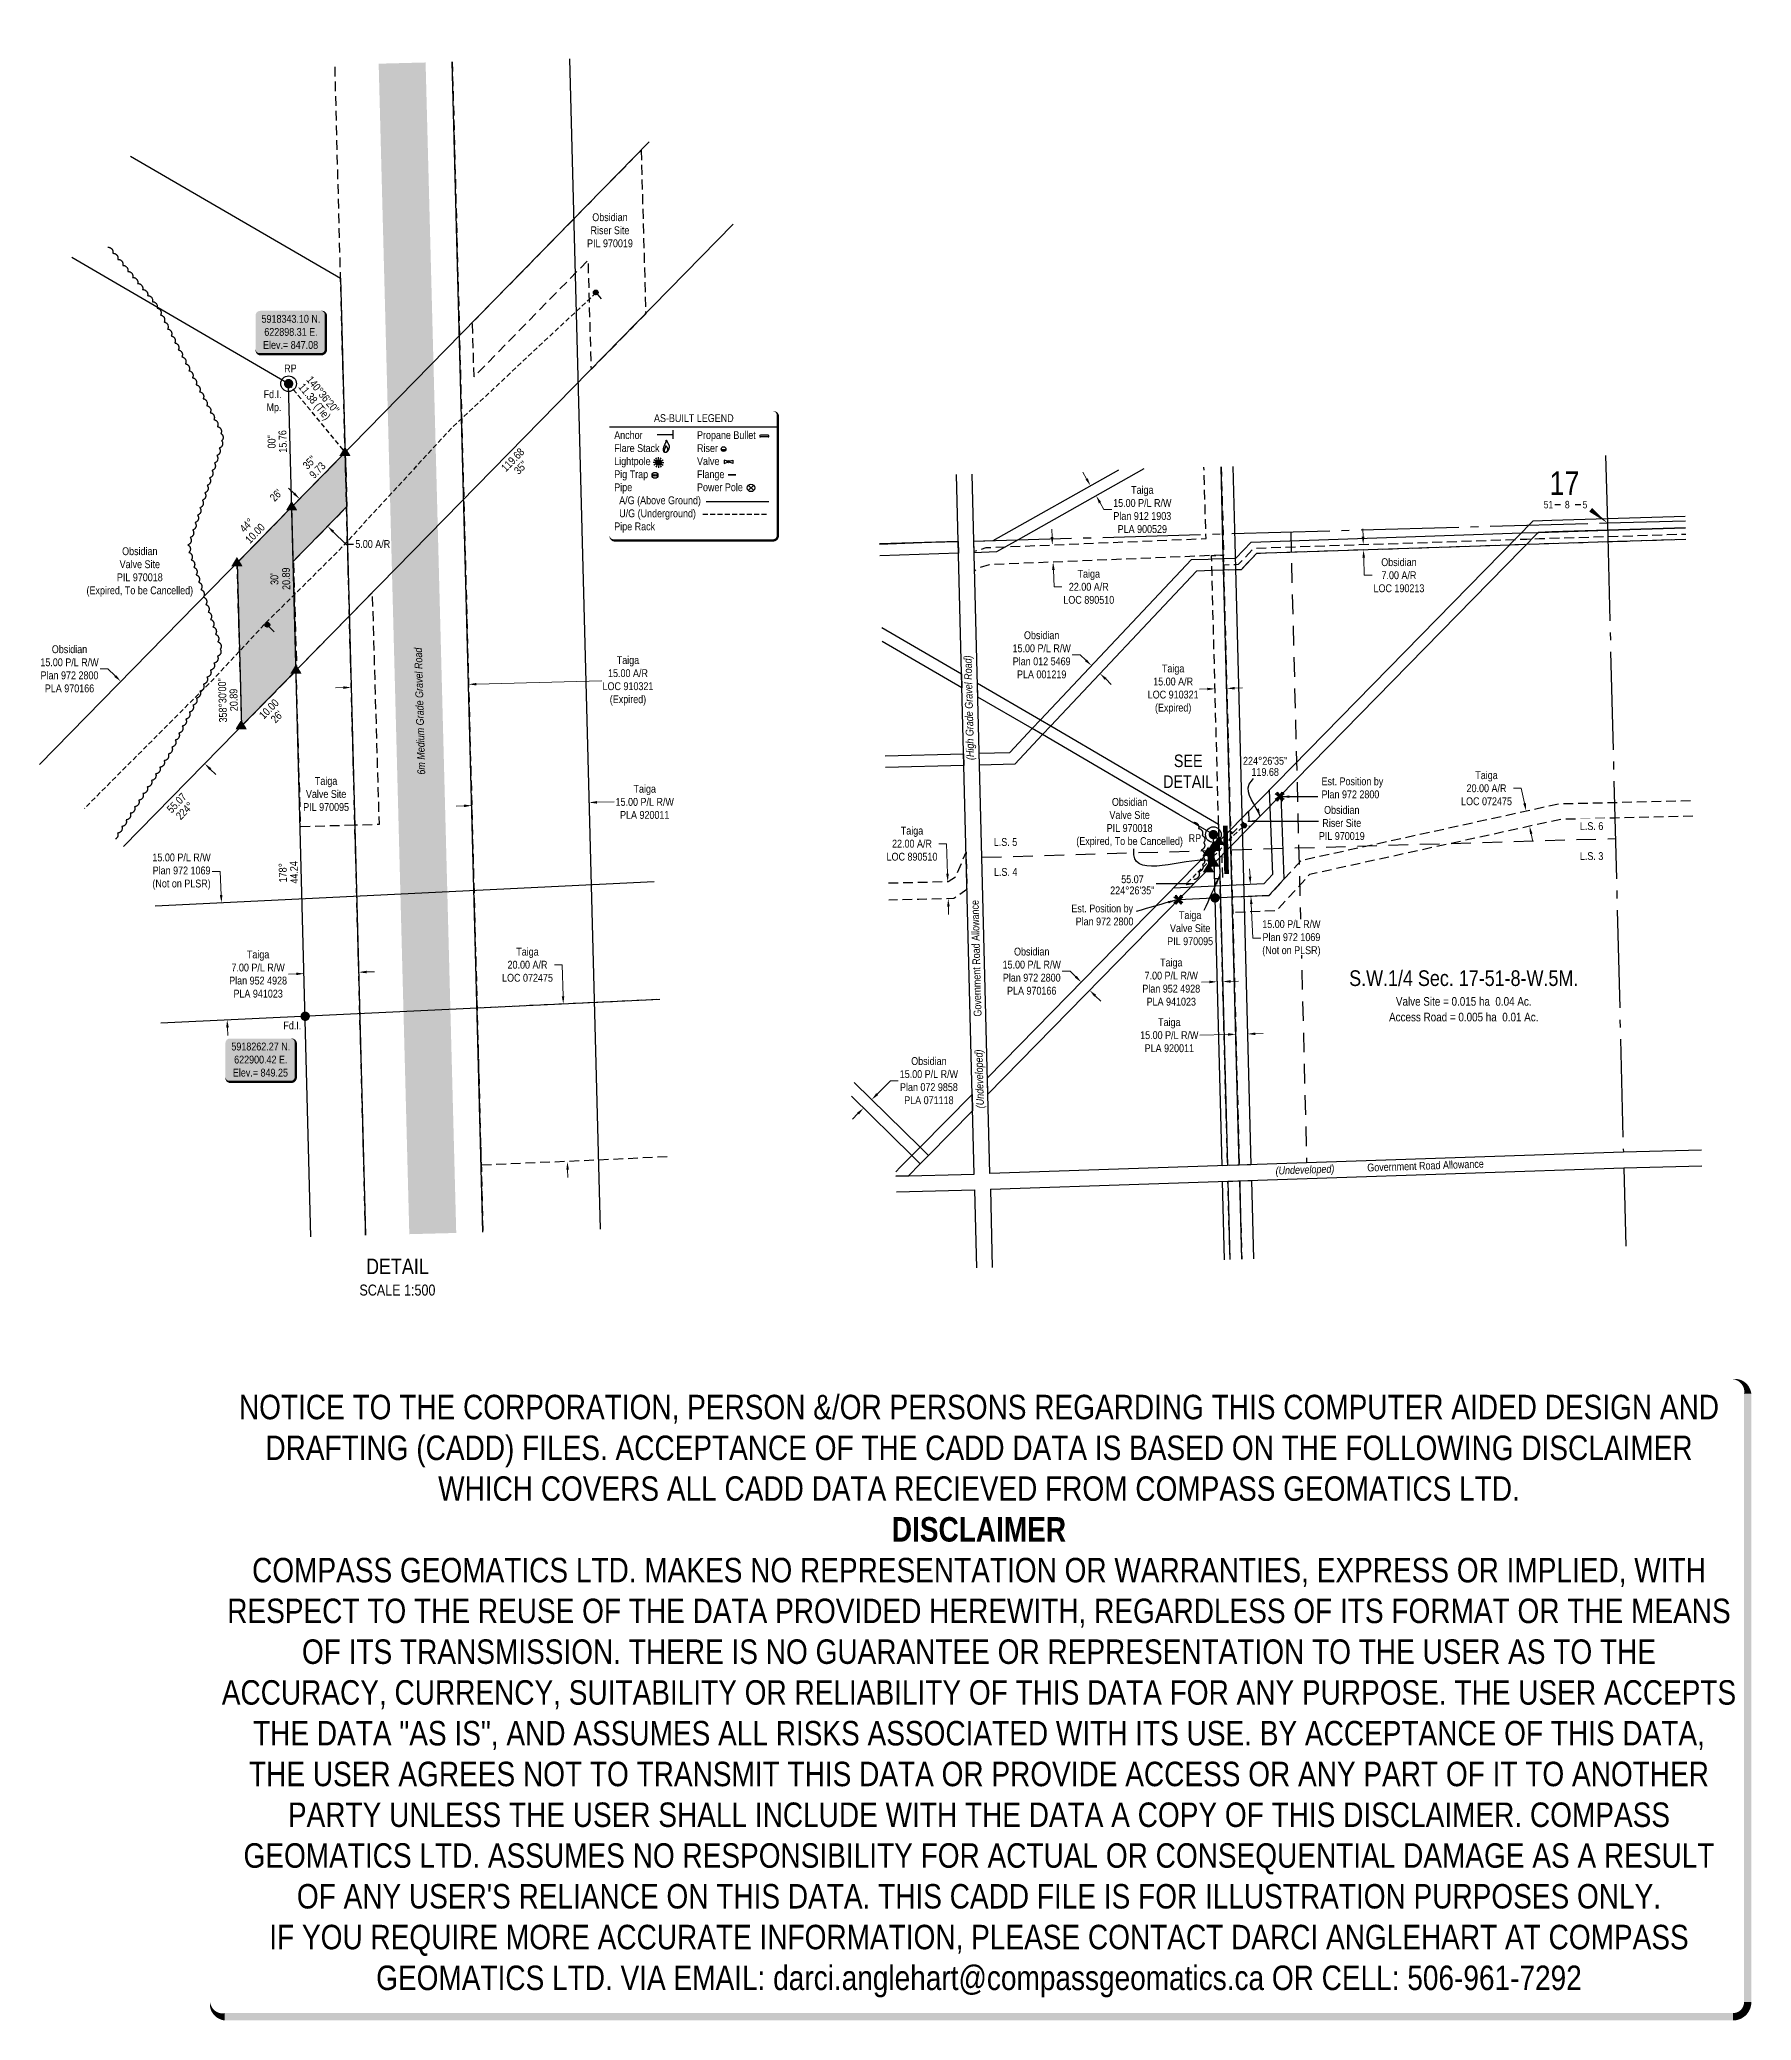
# Model space of a CAD drawing. Extents: x 621399 to 623586, y 5916828 to 5919359.
import ezdxf
from ezdxf.enums import TextEntityAlignment as Align

# ---------------------------------------------------------------- set-up
doc = ezdxf.new("R2010")
doc.units = 0
doc.header["$LTSCALE"] = 5
doc.header["$PDMODE"] = 34
doc.header["$PDSIZE"] = 0.03
for name, pattern in [('0', [1, 1, 0]), ('foc-ACCESSROAD', [3.75, 2.5, -1.25]), ('foc-LSD', [8, 5, -3]), ('foc-QUARTERLINE', [33, 25, -3, 2, -3]), ('foc-TIELINE', [1.875, 1.25, -0.625]), ('POWERLINE5', [7.8, 2.4, -0.6, 0.6, -0.6, 0.6, -0.6, 2.4]), ('UG_PIPE', [1.875, 1.25, -0.625])]:
    doc.linetypes.add(name, pattern=pattern)
doc.layers.get('Defpoints').update_dxf_attribs({"color": 9})
for name, color, linetype in [('10', 1, 'Continuous'), ('35', 37, 'Continuous'), ('9', 3, 'Continuous'), ('AS-PIPE-UG', 44, 'UG_PIPE'), ('AS-POWER-EXISTING', 72, 'POWERLINE5'), ('AS-ROADS', 254, 'Continuous'), ('AS-SYMBOL', 7, 'Continuous'), ('C-AR', 13, 'foc-ACCESSROAD'), ('C-RW', 13, 'Continuous'), ('C-SYMBOL', 7, 'Continuous'), ('C-WS', 13, 'foc-ACCESSROAD'), ('CG-NOTES', 7, 'Continuous'), ('DETAIL-T', 7, 'Continuous'), ('F-AR', 190, 'foc-ACCESSROAD'), ('F-RW', 190, 'Continuous'), ('F-WS', 190, 'foc-ACCESSROAD'), ('L-AREAREQUIRED', 7, 'Continuous'), ('L-AREAWORK', 5, 'Continuous'), ('L-BD', 7, 'Continuous'), ('L-MON', 1, 'Continuous'), ('L-QSEC', 8, 'foc-QUARTERLINE'), ('L-ROAD-T', 7, 'Continuous'), ('L-SEC', 7, 'Continuous'), ('L-SECLBL', 7, 'Continuous'), ('L-SECTION-LSD', 7, 'foc-LSD'), ('L-TIE', 7, 'foc-TIELINE'), ('P-PROPOSED', 10, 'Continuous'), ('P-PROPOSED-H', 21, 'Continuous'), ('P-TXT', 4, 'Continuous'), ('T-BUSH', 110, '0')]:
    doc.layers.add(name, color=color, linetype=linetype)
doc.layers.add('AS-PIPE-AG', color=7, linetype='Continuous', true_color=0x7d00fa)
for name, color, linetype, lineweight in [('C-AR-T', 13, 'Continuous', 9), ('C-RW-T', 13, 'Continuous', 9), ('C-WS-T', 13, 'Continuous', 9), ('F-AR-T', 190, 'Continuous', 9), ('F-RW-T', 190, 'Continuous', 9), ('F-WS-T', 190, 'Continuous', 9), ('T-TEXT', 48, 'Continuous', 18)]:
    doc.layers.add(name, color=color, linetype=linetype, lineweight=lineweight)
doc.layers.add('DISCLAIMER', color=7, linetype='Continuous', plot=False)
doc.styles.add('100L', font='ARIALN.TTF', dxfattribs={"height": 11})
doc.styles.add('175L', font='ARIALN.TTF', dxfattribs={"height": 20})
doc.styles.add('80', font='ARIALN.TTF', dxfattribs={"height": 10})
doc.styles.add('80CG', font='ARIALN.TTF', dxfattribs={"height": 10})
doc.styles.add('80L', font='ARIALN.TTF', dxfattribs={"height": 10})
doc.styles.add('80LS', font='ARIALNI.TTF', dxfattribs={"height": 10})
doc.styles.add('SIMPLEX', font='ARIALN.TTF')
doc.dimstyles.new('Compass 5 000', dxfattribs={"dimscale": 5, "dimtxt": 9, "dimasz": 2, "dimexe": 0.2, "dimexo": 0.0625, "dimgap": 0.5, "dimtad": 0, "dimtih": 1, "dimtoh": 1, "dimzin": 0, "dimdsep": 46, "dimtxsty": '80CG', "dimcen": 0.1, "dimse1": 1, "dimse2": 1, "dimclrd": 256, "dimclrt": 256, "dimaunit": 1, "dimadec": 4, "dimazin": 0, "dimtfac": 0.06, "dimtofl": 0, "dimtmove": 0, "dimatfit": 1, "dimfxl": 0.2, "dimtolj": 1, "dimtzin": 0, "dimlwd": -1, "dimarcsym": 0})

msp = doc.modelspace()

# ---------------------------------------------------------------- texts
at = {"layer": 'C-SYMBOL', "color": 3, "style": '175L'}
msp.add_text('S.W.1/4 Sec. 17-51-8-W.5M.', height=19.99314, dxfattribs=at).set_placement((623218.224, 5918143.706), align=Align.BOTTOM_CENTER)
at = {"layer": 'C-WS-T', "char_height": 9.99657, "attachment_point": 5, "style": '80CG'}
for s, insert in [('\\A1;Obsidian\\PRiser Site\\PPIL 970019', (622127.275, 5919115.258)), ('\\A1;Obsidian\\PValve Site\\PPIL 970018\\P(Expired, To be Cancelled)', (621526.524, 5918678.736)), ('\\A1;Obsidian\\PValve Site\\PPIL 970018\\P(Expired, To be Cancelled)', (622791.264, 5918358.376)), ('\\A1;Obsidian\\PRiser Site\\PPIL 970019', (623062.371, 5918357.905))]:
    msp.add_mtext(s, dxfattribs=dict(at, insert=insert))
at = {"layer": 'DETAIL-T', "color": 3, "attachment_point": 5, "style": '80CG'}
for s, insert, char_height, width in [('SEE\\PDETAIL', (622866.148, 5918424.086), 15.9825, 63.56653), ('DETAIL\\P{\\H0.7x;SCALE 1:500}', (621855.709, 5917777.747), 19.98572, 105.43025)]:
    msp.add_mtext(s, dxfattribs=dict(at, insert=insert, char_height=char_height, width=width))
at = {"layer": 'F-WS-T', "char_height": 9.9966, "attachment_point": 5, "style": '80CG'}
for insert in [(621764.576, 5918394.989), (622868.622, 5918223.524)]:
    msp.add_mtext('\\A1;Taiga\\PValve Site\\PPIL 970095', dxfattribs=dict(at, insert=insert))
at = {"layer": 'L-AREAREQUIRED', "color": 5, "style": '100L'}
msp.add_text('Valve Site = 0.015 ha  0.04 Ac.', height=10.99622, dxfattribs=at).set_placement((623218.224, 5918121.214), align=Align.BOTTOM_CENTER)
at = {"layer": 'L-AREAWORK', "color": 5, "style": '100L'}
msp.add_text('Access Road = 0.005 ha  0.01 Ac.', height=10.99622, dxfattribs=at).set_placement((623218.224, 5918101.221), align=Align.BOTTOM_CENTER)
at = {"layer": 'L-BD', "style": '80L'}
for s, height, rotation, p in [('11.38 (Tie)', 9.99657, 309.3698, (621749.006, 5918895.663)), ("140°36'20''", 9.99657, 309.3698, (621760.598, 5918905.175)), ('15.76', 9.9966, 91.5003, (621709.108, 5918845.508)), ("00''", 9.9966, 91.5003, (621694.868, 5918845.135)), ('119.68', 9.9966, 45.5976, (622002.979, 5918822.063)), ("35''", 9.9966, 45.5976, (621743.297, 5918818.735)), ('9.73', 9.9966, 45.5976, (621753.474, 5918808.768)), ("35''", 9.9966, 45.5976, (622013.156, 5918812.096)), ("26'", 9.9966, 45.5976, (621700.385, 5918776.701)), ('44°', 9.9966, 45.5976, (621663.006, 5918738.539)), ('10.00', 9.9966, 45.5976, (621673.719, 5918728.047)), ('20.89', 9.9966, 91.5003, (621713.482, 5918670.069)), ("30'", 9.9966, 91.5003, (621698.492, 5918669.676)), ("358°30'00''", 9.99657, 91.5003, (621632.198, 5918514.795)), ('20.89', 9.9966, 91.5003, (621646.438, 5918515.168)), ('10.00', 9.9966, 45.5976, (621691.472, 5918503.682)), ("26'", 9.9966, 45.5976, (621701.649, 5918493.715)), ('55.07', 9.9966, 45.5976, (621573.58, 5918383.62)), ('224°', 9.9966, 45.5976, (621583.757, 5918373.653)), ('178°', 9.9966, 91.5003, (621709.227, 5918294.45)), ('44.24', 9.9966, 91.5003, (621723.467, 5918294.823))]:
    msp.add_text(s, height=height, rotation=rotation, dxfattribs=at).set_placement(p, align=Align.MIDDLE)
for s, height, p in [("224°26'35''", 9.99657, (622964.557, 5918437.439)), ('119.68', 9.9966, (622964.48, 5918423.194)), ('55.07', 9.9966, (622794.901, 5918286.09))]:
    msp.add_text(s, height=height, dxfattribs=at).set_placement(p, align=Align.MIDDLE)
at = {"layer": 'L-ROAD-T', "style": '80L'}
for rotation, p in [(91.467728, (622595.2, 5918185.051)), (1.922423, (623169.348, 5917920.138))]:
    msp.add_text('Government Road Allowance', height=9.99657, rotation=rotation, dxfattribs=at).set_placement(p, align=Align.MIDDLE_CENTER)
at = {"layer": 'T-TEXT', "style": '80LS'}
for s, height, rotation, p in [('6m Medium Grade Gravel Road', 9.99657, 91.499663, (621884.148, 5918500.876)), ('(High Grade Gravel Road)', 10, 91.467728, (622585.93, 5918505.201)), ('(Undeveloped)', 9.99657, 91.467728, (622599.148, 5918030.967)), ('(Undeveloped)', 9.99657, 1.922423, (623015.3, 5917914.967))]:
    msp.add_text(s, height=height, rotation=rotation, dxfattribs=at).set_placement(p, align=Align.MIDDLE_CENTER)

# ---------------------------------------------------------------- blocks, each defined once
blk = doc.blocks.new('L-SECLBL')
at = {"layer": '9', "color": 7}
for p, q in [((-5.1, -27.8), (-12.3, -27.8)), ((20.7, -27.8), (13.5, -27.8))]:
    blk.add_line(p, q, dxfattribs=at)
at = {"layer": '10', "color": 2, "style": 'SIMPLEX'}
blk.add_attdef('SEC', text='', height=30, dxfattribs=at).set_placement((0, 0), align=Align.MIDDLE)
at = {"layer": '10', "color": 5, "style": '80L'}
blk.add_attdef('TWP', text='', height=9.5, dxfattribs=at).set_placement((-14.4, -27.4), align=Align.MIDDLE_RIGHT)
blk.add_attdef('RGE', text='', height=9.5, dxfattribs=at).set_placement((3.6, -27.4), align=Align.MIDDLE_CENTER)
blk.add_attdef('MER', text='', height=9.5, dxfattribs=at).set_placement((23.2, -27.4), align=Align.MIDDLE_LEFT)
blk = doc.blocks.new('*D33')
at = {"layer": 'Defpoints', "color": 0, "transparency": 16777216}
for p in [(623294.5, 5918372.6), (623298, 5918373.4), (623298.8, 5918353)]:
    blk.add_point(p, dxfattribs=at)
at = {"layer": 'F-AR-T', "transparency": 16777216}
for p, q in [((623291.6, 5918402.3), (623281.6, 5918402.3)), ((623295.9, 5918383.1), (623291.6, 5918402.3)), ((623304.4, 5918344.1), (623306.6, 5918334.3))]:
    blk.add_line(p, q, dxfattribs=at)
for points in [[(623297.5, 5918383.5), (623294.2, 5918382.8), (623298, 5918373.4)], [(623306.1, 5918344.4), (623302.8, 5918343.7), (623302.3, 5918353.8)]]:
    blk.add_solid(points, dxfattribs=at)
at = {"layer": 'F-AR-T', "transparency": 16777216, "insert": (623247.3, 5918402.3), "char_height": 10, "attachment_point": 5, "style": '80CG'}
blk.add_mtext('\\A1;Taiga\\P20.00 A/R\\PLOC 072475', dxfattribs=at)
blk = doc.blocks.new('*D34')
at = {"layer": 'C-AR-T', "transparency": 16777216}
for p, q in [((623089.5, 5918723.8), (623089.2, 5918733.8)), ((623090.4, 5918696.8), (623091.1, 5918674.5)), ((623091.1, 5918674.5), (623101.1, 5918674.5))]:
    blk.add_line(p, q, dxfattribs=at)
for points in [[(623091.2, 5918723.9), (623087.8, 5918723.7), (623089.8, 5918713.8)], [(623092.1, 5918696.9), (623088.7, 5918696.8), (623090.1, 5918706.8)]]:
    blk.add_solid(points, dxfattribs=at)
at = {"layer": 'Defpoints', "color": 0, "transparency": 16777216}
for p in [(623086.2, 5918713.7), (623086.5, 5918706.7), (623090.1, 5918706.8)]:
    blk.add_point(p, dxfattribs=at)
at = {"layer": 'C-AR-T', "transparency": 16777216, "insert": (623135.4, 5918674.5), "char_height": 10, "attachment_point": 5, "style": '80CG'}
blk.add_mtext('\\A1;Obsidian\\P7.00 A/R\\PLOC 190213', dxfattribs=at)
blk = doc.blocks.new('*D35')
at = {"layer": 'Defpoints', "color": 0, "transparency": 16777216}
for p in [(622708.2, 5918713.9), (622693.5, 5918691.3), (622709.1, 5918692)]:
    blk.add_point(p, dxfattribs=at)
at = {"layer": 'F-AR-T', "transparency": 16777216}
for p, q in [((622692.1, 5918723.3), (622691.7, 5918733.3)), ((622693.9, 5918681.3), (622694.8, 5918659.7)), ((622694.8, 5918659.7), (622704.8, 5918659.7))]:
    blk.add_line(p, q, dxfattribs=at)
for points in [[(622693.8, 5918723.4), (622690.5, 5918723.2), (622692.6, 5918713.3)], [(622695.5, 5918681.4), (622692.2, 5918681.2), (622693.5, 5918691.3)]]:
    blk.add_solid(points, dxfattribs=at)
at = {"layer": 'F-AR-T', "transparency": 16777216, "insert": (622739.1, 5918659.7), "char_height": 10, "attachment_point": 5, "style": '80CG'}
blk.add_mtext('\\A1;Taiga\\P22.00 A/R\\PLOC 890510', dxfattribs=at)
blk = doc.blocks.new('*D36')
at = {"layer": 'Defpoints', "color": 0, "transparency": 16777216}
for p in [(622900.1, 5918540.2), (622900.4, 5918529.4), (622915.1, 5918540.7)]:
    blk.add_point(p, dxfattribs=at)
at = {"layer": 'F-AR-T', "transparency": 16777216}
for p, q in [((622890.4, 5918529.2), (622880.4, 5918528.9)), ((622925.4, 5918530.2), (622935.4, 5918530.5))]:
    blk.add_line(p, q, dxfattribs=at)
for points in [[(622890.4, 5918530.8), (622890.5, 5918527.5), (622900.4, 5918529.4)], [(622925.4, 5918531.8), (622925.5, 5918528.5), (622915.4, 5918529.9)]]:
    blk.add_solid(points, dxfattribs=at)
at = {"layer": 'F-AR-T', "transparency": 16777216, "insert": (622846.9, 5918528.9), "char_height": 10, "attachment_point": 5, "style": '80CG'}
blk.add_mtext('\\A1;Taiga\\P15.00 A/R\\PLOC 910321\\P(Expired)', dxfattribs=at)
blk = doc.blocks.new('*D37')
at = {"layer": 'C-RW-T', "transparency": 16777216}
for p, q in [((622728, 5918572.8), (622718, 5918572.8)), ((622735.3, 5918565.9), (622728, 5918572.8)), ((622760.7, 5918542), (622767.9, 5918535.1))]:
    blk.add_line(p, q, dxfattribs=at)
for points in [[(622736.4, 5918567.1), (622734.2, 5918564.7), (622742.6, 5918559.1)], [(622761.8, 5918543.2), (622759.5, 5918540.8), (622753.4, 5918548.9)]]:
    blk.add_solid(points, dxfattribs=at)
at = {"layer": 'Defpoints', "color": 0, "transparency": 16777216}
for p in [(622731.2, 5918547.1), (622742.1, 5918536.8), (622753.4, 5918548.9)]:
    blk.add_point(p, dxfattribs=at)
at = {"layer": 'C-RW-T', "transparency": 16777216, "insert": (622678.9, 5918572.8), "char_height": 10, "attachment_point": 5, "style": '80CG'}
blk.add_mtext('\\A1;Obsidian\\P15.00 P/L R/W\\PPlan 012 5469\\PPLA 001219', dxfattribs=at)
blk = doc.blocks.new('*D38')
at = {"layer": 'Defpoints', "color": 0, "transparency": 16777216}
for p in [(622747.9, 5918792.7), (622748.6, 5918775.9), (622755.2, 5918779.7)]:
    blk.add_point(p, dxfattribs=at)
at = {"layer": 'F-RW-T', "transparency": 16777216}
for p, q in [((622736.3, 5918797.7), (622731.4, 5918806.4)), ((622753.5, 5918767.2), (622758.4, 5918758.5)), ((622758.4, 5918758.5), (622768.4, 5918758.5))]:
    blk.add_line(p, q, dxfattribs=at)
for points in [[(622737.8, 5918798.5), (622734.9, 5918796.9), (622741.2, 5918789)], [(622754.9, 5918768.1), (622752, 5918766.4), (622748.6, 5918775.9)]]:
    blk.add_solid(points, dxfattribs=at)
at = {"layer": 'F-RW-T', "transparency": 16777216, "insert": (622807.5, 5918758.5), "char_height": 10, "attachment_point": 5, "style": '80CG'}
blk.add_mtext('\\A1;Taiga\\P15.00 P/L R/W\\PPlan 912 1903\\PPLA 900529', dxfattribs=at)
blk = doc.blocks.new('*D39')
at = {"layer": 'Defpoints', "color": 0, "transparency": 16777216}
for p in [(622926.8, 5918096), (622927, 5918088), (622941.8, 5918096.4)]:
    blk.add_point(p, dxfattribs=at)
at = {"layer": 'F-RW-T', "transparency": 16777216}
for p, q in [((622917, 5918087.7), (622881.1, 5918086.8)), ((622952, 5918088.7), (622962, 5918088.9))]:
    blk.add_line(p, q, dxfattribs=at)
for points in [[(622916.9, 5918089.4), (622917, 5918086.1), (622927, 5918088)], [(622951.9, 5918090.3), (622952, 5918087), (622942, 5918088.4)]]:
    blk.add_solid(points, dxfattribs=at)
at = {"layer": 'F-RW-T', "transparency": 16777216, "insert": (622842, 5918086.8), "char_height": 10, "attachment_point": 5, "style": '80CG'}
blk.add_mtext('\\A1;Taiga\\P15.00 P/L R/W\\PPLA 920011', dxfattribs=at)
blk = doc.blocks.new('*D40')
at = {"layer": 'Defpoints', "color": 0, "transparency": 16777216}
for p in [(622903.1, 5918159.2), (622903.2, 5918155.1), (622910.1, 5918159.4)]:
    blk.add_point(p, dxfattribs=at)
at = {"layer": 'F-RW-T', "transparency": 16777216}
for p, q in [((622893.2, 5918154.9), (622883.2, 5918154.6)), ((622920.2, 5918155.6), (622930.2, 5918155.8))]:
    blk.add_line(p, q, dxfattribs=at)
for points in [[(622893.2, 5918156.5), (622893.3, 5918153.2), (622903.2, 5918155.1)], [(622920.2, 5918157.2), (622920.3, 5918153.9), (622910.2, 5918155.3)]]:
    blk.add_solid(points, dxfattribs=at)
at = {"layer": 'F-RW-T', "transparency": 16777216, "insert": (622844.5, 5918154.6), "char_height": 10, "attachment_point": 5, "style": '80CG'}
blk.add_mtext('\\A1;Taiga\\P7.00 P/L R/W\\PPlan 952 4928\\PPLA 941023', dxfattribs=at)
blk = doc.blocks.new('*D41')
at = {"layer": 'C-RW-T', "transparency": 16777216}
for p, q in [((622715.2, 5918168.6), (622705.2, 5918168.6)), ((622722.4, 5918161.6), (622715.2, 5918168.6)), ((622747.3, 5918137.2), (622754.5, 5918130.2))]:
    blk.add_line(p, q, dxfattribs=at)
for points in [[(622723.6, 5918162.8), (622721.2, 5918160.4), (622729.5, 5918154.6)], [(622748.5, 5918138.4), (622746.2, 5918136), (622740.2, 5918144.2)]]:
    blk.add_solid(points, dxfattribs=at)
at = {"layer": 'Defpoints', "color": 0, "transparency": 16777216}
for p in [(622774.4, 5918200.4), (622785, 5918189.9), (622729.5, 5918154.6)]:
    blk.add_point(p, dxfattribs=at)
at = {"layer": 'C-RW-T', "transparency": 16777216, "insert": (622666.2, 5918168.6), "char_height": 10, "attachment_point": 5, "style": '80CG'}
blk.add_mtext('\\A1;Obsidian\\P15.00 P/L R/W\\PPlan 972 2800\\PPLA 970166', dxfattribs=at)
blk = doc.blocks.new('*D42')
at = {"layer": 'Defpoints', "color": 0, "transparency": 16777216}
for p in [(622546.1, 5918282.9), (622558.9, 5918283.2), (622546.7, 5918260.9)]:
    blk.add_point(p, dxfattribs=at)
at = {"layer": 'F-AR-T', "transparency": 16777216}
for p, q in [((622557.5, 5918331.5), (622547.5, 5918331.5)), ((622558.6, 5918293.2), (622557.5, 5918331.5)), ((622559.8, 5918251.2), (622560, 5918241.2))]:
    blk.add_line(p, q, dxfattribs=at)
for points in [[(622560.3, 5918293.3), (622556.9, 5918293.2), (622558.9, 5918283.2)], [(622561.4, 5918251.3), (622558.1, 5918251.2), (622559.5, 5918261.2)]]:
    blk.add_solid(points, dxfattribs=at)
at = {"layer": 'F-AR-T', "transparency": 16777216, "insert": (622513.2, 5918331.5), "char_height": 10, "attachment_point": 5, "style": '80CG'}
blk.add_mtext('\\A1;Taiga\\P22.00 A/R\\PLOC 890510', dxfattribs=at)
blk = doc.blocks.new('*D43')
at = {"layer": 'C-RW-T', "transparency": 16777216}
for p, q in [((622468.7, 5918011.5), (622485.7, 5918028.7)), ((622485.7, 5918028.7), (622495.7, 5918028.7)), ((622444.2, 5917986.6), (622437.1, 5917979.4))]:
    blk.add_line(p, q, dxfattribs=at)
for points in [[(622467.5, 5918012.7), (622469.9, 5918010.3), (622461.7, 5918004.4)], [(622443, 5917987.7), (622445.4, 5917985.4), (622451.2, 5917993.7)]]:
    blk.add_solid(points, dxfattribs=at)
at = {"layer": 'Defpoints', "color": 0, "transparency": 16777216}
for p in [(622461.7, 5918004.4), (622461.1, 5917983.9), (622471.6, 5917994.6)]:
    blk.add_point(p, dxfattribs=at)
at = {"layer": 'C-RW-T', "transparency": 16777216, "insert": (622534.8, 5918028.7), "char_height": 10, "attachment_point": 5, "style": '80CG'}
blk.add_mtext('\\A1;Obsidian\\P15.00 P/L R/W\\PPlan 072 9858\\PPLA 071118', dxfattribs=at)
blk = doc.blocks.new('fdia')
at = {"color": 255, "const_width": 1}
blk.add_lwpolyline([(-0.5, 0, 1), (0.5, 0, 1)], format="xyb", close=True, dxfattribs=at)
blk = doc.blocks.new('Fdiaa')
blk.add_blockref('fdia', (0, 0))
blk = doc.blocks.new('fdib')
at = {"color": 1, "const_width": 1.6}
blk.add_lwpolyline([(-0.4, 0, 1), (0.4, 0, 1)], format="xyb", close=True, dxfattribs=at)
at = {"color": 1}
blk.add_circle((0, 0), 0.8, dxfattribs=at)
blk = doc.blocks.new('Fdibb')
blk.add_blockref('fdib', (0, 0))
blk = doc.blocks.new('fdicc')
for name in ['Fdibb', 'Fdiaa']:
    blk.add_blockref(name, (0, 0))
blk = doc.blocks.new('FDI')
blk.add_blockref('fdicc', (0, 0))
blk = doc.blocks.new('TRIA')
blk.add_hatch(color=255).paths.add_polyline_path([(-0.04, 1.52), (-1.47, -0.87), (1.39, -0.87)])
blk = doc.blocks.new('TRIAA')
blk.add_blockref('TRIA', (0, 0))
blk = doc.blocks.new('TRIB')
at = {"color": 1}
blk.add_lwpolyline([(-1.12, -0.67), (-0.04, 1.13), (1.04, -0.67)], close=True, dxfattribs=at)
blk = doc.blocks.new('TRIBB')
blk.add_blockref('TRIB', (0, 0))
blk = doc.blocks.new('TRICC')
for name in ['TRIAA', 'TRIBB']:
    blk.add_blockref(name, (0, 0))
blk = doc.blocks.new('plspike')
blk.add_blockref('TRICC', (0, 0))
blk = doc.blocks.new('RISER')
h = blk.add_hatch(color=255)
h.dxf.hatch_style = 1
edge = h.paths.add_edge_path()
edge.add_arc((0, 0), 0.7, 0, 360)
blk.add_hatch(color=13).paths.add_polyline_path([(0.58, -0.15), (-0.58, -0.15, 0.774597)])
at = {"color": 13}
blk.add_line((-0.58, -0.15), (0.58, -0.15), dxfattribs=at)
blk.add_circle((0, 0), 0.6, dxfattribs=at)
blk = doc.blocks.new('*D44')
at = {"layer": 'Defpoints', "color": 0, "transparency": 16777216}
for p in [(621736.2, 5918777.5), (621766.5, 5918737.1), (621771.9, 5918742.5)]:
    blk.add_point(p, dxfattribs=at)
at = {"layer": 'P-TXT', "transparency": 16777216}
for p, q in [((621723.7, 5918779), (621716.5, 5918786)), ((621773.7, 5918730.1), (621789.7, 5918714.4)), ((621789.7, 5918714.4), (621799.7, 5918714.4))]:
    blk.add_line(p, q, dxfattribs=at)
for points in [[(621724.8, 5918780.2), (621722.5, 5918777.9), (621730.8, 5918772)], [(621774.8, 5918731.3), (621772.5, 5918728.9), (621766.5, 5918737.1)]]:
    blk.add_solid(points, dxfattribs=at)
at = {"layer": 'P-TXT', "transparency": 16777216, "insert": (621824.2, 5918714.4), "char_height": 10, "attachment_point": 5, "style": '80CG'}
blk.add_mtext('\\A1;5.00 A/R', dxfattribs=at)
blk = doc.blocks.new('*D45')
at = {"layer": 'C-RW-T', "transparency": 16777216}
for p, q in [((621485.8, 5918554.9), (621475.8, 5918554.9)), ((621495.2, 5918545.8), (621485.8, 5918554.9)), ((621616.6, 5918426.8), (621623.8, 5918419.8))]:
    blk.add_line(p, q, dxfattribs=at)
for points in [[(621496.4, 5918546.9), (621494, 5918544.6), (621502.3, 5918538.8)], [(621617.8, 5918428), (621615.4, 5918425.6), (621609.5, 5918433.8)]]:
    blk.add_solid(points, dxfattribs=at)
at = {"layer": 'Defpoints', "color": 0, "transparency": 16777216}
for p in [(621502.3, 5918538.8), (621487.7, 5918523.8), (621594.8, 5918418.9)]:
    blk.add_point(p, dxfattribs=at)
at = {"layer": 'C-RW-T', "transparency": 16777216, "insert": (621436.7, 5918554.9), "char_height": 10, "attachment_point": 5, "style": '80CG'}
blk.add_mtext('\\A1;Obsidian\\P15.00 P/L R/W\\PPlan 972 2800\\PPLA 970166', dxfattribs=at)
blk = doc.blocks.new('*D46')
at = {"layer": 'Defpoints', "color": 0, "transparency": 16777216}
for p in [(621735.6, 5918198.4), (621805.4, 5918200.2), (621736.4, 5918165.5)]:
    blk.add_point(p, dxfattribs=at)
at = {"layer": 'F-RW-T', "transparency": 16777216}
for p, q in [((621726.4, 5918165.2), (621716.4, 5918164.9)), ((621816.3, 5918167.6), (621826.3, 5918167.8))]:
    blk.add_line(p, q, dxfattribs=at)
for points in [[(621726.4, 5918166.9), (621726.5, 5918163.5), (621736.4, 5918165.5)], [(621816.2, 5918169.2), (621816.3, 5918165.9), (621806.3, 5918167.3)]]:
    blk.add_solid(points, dxfattribs=at)
at = {"layer": 'F-RW-T', "transparency": 16777216, "insert": (621677.7, 5918164.9), "char_height": 10, "attachment_point": 5, "style": '80CG'}
blk.add_mtext('\\A1;Taiga\\P7.00 P/L R/W\\PPlan 952 4928\\PPLA 941023', dxfattribs=at)
blk = doc.blocks.new('*D47')
at = {"layer": 'Defpoints', "color": 0, "transparency": 16777216}
for p in [(622100.6, 5918384.1), (621952.6, 5918307.8), (622102.5, 5918311.7)]:
    blk.add_point(p, dxfattribs=at)
at = {"layer": 'F-RW-T', "transparency": 16777216}
for p, q in [((621940.7, 5918379.9), (621930.7, 5918379.6)), ((622110.6, 5918384.4), (622132.6, 5918384.9))]:
    blk.add_line(p, q, dxfattribs=at)
for points in [[(621940.6, 5918381.6), (621940.7, 5918378.2), (621950.7, 5918380.2)], [(622110.5, 5918386), (622110.6, 5918382.7), (622100.6, 5918384.1)]]:
    blk.add_solid(points, dxfattribs=at)
at = {"layer": 'F-RW-T', "transparency": 16777216, "insert": (622171.7, 5918384.9), "char_height": 10, "attachment_point": 5, "style": '80CG'}
blk.add_mtext('\\A1;Taiga\\P15.00 P/L R/W\\PPLA 920011', dxfattribs=at)
blk = doc.blocks.new('*D48')
at = {"layer": 'Defpoints', "color": 0, "transparency": 16777216}
for p in [(621946.6, 5918535.1), (621948.1, 5918479.7), (621798.2, 5918475.7)]:
    blk.add_point(p, dxfattribs=at)
at = {"layer": 'F-AR-T', "transparency": 16777216}
for p, q in [((621786.7, 5918530.9), (621776.7, 5918530.7)), ((621956.6, 5918535.4), (622116.8, 5918539.6))]:
    blk.add_line(p, q, dxfattribs=at)
for points in [[(621786.7, 5918532.6), (621786.8, 5918529.3), (621796.7, 5918531.2)], [(621956.6, 5918537), (621956.7, 5918533.7), (621946.6, 5918535.1)]]:
    blk.add_solid(points, dxfattribs=at)
at = {"layer": 'F-AR-T', "transparency": 16777216, "insert": (622150.3, 5918539.6), "char_height": 10, "attachment_point": 5, "style": '80CG'}
blk.add_mtext('\\A1;Taiga\\P15.00 A/R\\PLOC 910321\\P(Expired)', dxfattribs=at)
blk = doc.blocks.new('*D49')
at = {"layer": 'Defpoints', "color": 0, "transparency": 16777216}
for p in [(622049.3, 5918126.2), (622067.6, 5918126.7), (622054.6, 5917924.7)]:
    blk.add_point(p, dxfattribs=at)
at = {"layer": 'F-AR-T', "transparency": 16777216}
for p, q in [((622066.3, 5918176.8), (622056.3, 5918176.8)), ((622067.3, 5918136.7), (622066.3, 5918176.8)), ((622073.1, 5917915.2), (622073.4, 5917905.2))]:
    blk.add_line(p, q, dxfattribs=at)
for points in [[(622069, 5918136.7), (622065.7, 5918136.6), (622067.6, 5918126.7)], [(622074.8, 5917915.2), (622071.5, 5917915.1), (622072.9, 5917925.2)]]:
    blk.add_solid(points, dxfattribs=at)
at = {"layer": 'F-AR-T', "transparency": 16777216, "insert": (622021.9, 5918176.8), "char_height": 10, "attachment_point": 5, "style": '80CG'}
blk.add_mtext('\\A1;Taiga\\P20.00 A/R\\PLOC 072475', dxfattribs=at)
blk = doc.blocks.new('*U50')
at = {"layer": '35', "color": 3}
blk.add_circle((0, 0), 10, dxfattribs=at)
at = {"layer": '35', "color": 3, "style": '80'}
blk.add_attdef('RP_001', (-5.7, 14.5), '', height=10, dxfattribs=at)
blk = doc.blocks.new('*U51')
at = {"layer": '35', "color": 3}
blk.add_circle((0, 0), 10, dxfattribs=at)
at = {"layer": '35', "color": 3, "style": '80'}
blk.add_attdef('RP_001', (-31.6, -9.5), '', height=10, dxfattribs=at)
blk = doc.blocks.new('blk_grey_black1')
h = blk.add_hatch(color=254)
edge = h.paths.add_edge_path()
edge.add_line((-3.4, -28.5), (74.6, -28.5))
edge.add_arc((74.6, -22.5), 6, 270, 360)
edge.add_line((80.6, -22.5), (80.6, 21))
edge.add_arc((74.6, 21), 6, 0, 90)
edge.add_line((74.6, 27), (-3.4, 27))
edge.add_arc((-3.4, 21), 6, 90, 180)
edge.add_line((-9.4, 21), (-9.4, -22.5))
edge.add_arc((-3.4, -22.5), 6, 180, 270)
at = {"color": 1, "flags": 128}
blk.add_lwpolyline([(-3.4, -28.5, 3, 3, 0), (74.6, -28.5, 3, 3, 0.414214), (80.6, -22.5, 3, 3, 0), (80.6, 21, 3, 0, 0.414214), (74.6, 27, 0, 0, 0), (-3.4, 27, 0, 0, 0.414214), (-9.4, 21, 0, 0, 0), (-9.4, -22.5, 0, 3, 0.414214)], format="xyseb", close=True, dxfattribs=at)
blk.add_lwpolyline([(-1.5, -25.3, 0, 10, 0), (35.6, 0, 5, 5, 0)], format="xyseb", dxfattribs=at)
at = {"color": 1, "style": '80'}
blk.add_attdef('ENTER_TEXT_001', (-0.3, -5), '', height=10, dxfattribs=at)
blk = doc.blocks.new('as-built legend')
h = blk.add_hatch(color=13)
h.dxf.hatch_style = 1
edge = h.paths.add_edge_path()
edge.add_arc((-47.7, -0.3), 3.41, 0, 360)
blk.add_hatch(color=13).paths.add_polyline_path([(38.3, 16.1), (32.5, 16.1, 0.774597)])
at = {"layer": 'AS-SYMBOL'}
h = blk.add_hatch(color=13, dxfattribs=at)
h.dxf.hatch_style = 1
h.paths.add_polyline_path([(-52.7, -16.7, 1), (-54.9, -16.7, 1)])
h = blk.add_hatch(color=13, dxfattribs=at)
h.dxf.hatch_style = 1
h.paths.add_polyline_path([(-51.7, -16.7, 1), (-49.4, -16.7, 1)])
at = {"color": 1}
blk.add_line((-110.3, 45.3), (104.8, 45.3), dxfattribs=at)
at = {"color": 13}
for p, q in [((92.3, 34.7), (82.7, 34.7)), ((92.3, 32.3), (82.7, 32.3)), ((-51.4, 1.9), (-53.7, 3.1)), ((-49.8, 3.4), (-51.1, 5.7)), ((-47.7, 4), (-47.7, 6.6)), ((-45.5, 3.4), (-44.2, 5.7)), ((-44, 1.9), (-41.7, 3.1)), ((32.5, 16.1), (38.3, 16.1)), ((36.2, 2.8), (36.2, -1.6)), ((40.3, 1.2), (36.2, 2.8)), ((43.1, 1.2), (47.2, 2.8)), ((47.2, 2.8), (47.2, -1.6)), ((-52, -0.3), (-54.6, -0.3)), ((-51.4, -2.5), (-53.7, -3.8)), ((-49.8, -4), (-51.1, -6.3)), ((-47.7, -4.6), (-47.7, -7.2)), ((-45.5, -4), (-44.2, -6.3)), ((-44, -2.5), (-41.7, -3.8)), ((-43.4, -0.3), (-40.8, -0.3)), ((36.2, -1.6), (40.3, 0)), ((47.2, -1.6), (43.1, 0))]:
    blk.add_line(p, q, dxfattribs=at)
at = {"color": 1, "flags": 128}
blk.add_lwpolyline([(-104.3, -99.9, 3, 3, 0), (98.8, -99.9, 3, 3, 0.414214), (104.8, -93.9, 3, 3, 0), (104.8, 59.3, 3, 0, 0.414214), (98.8, 65.3, 0, 0, 0), (-104.3, 65.3, 0, 0, 0.414214), (-110.3, 59.3, 0, 0, 0), (-110.3, -93.9, 0, 3, 0.414214)], format="xyseb", close=True, dxfattribs=at)
at = {"color": 13, "flags": 128}
for points in [[(-37.6, 12.7), (-37.8, 12.6), (-38, 12.5), (-38.2, 12.4), (-38.5, 12.4), (-38.7, 12.4), (-38.9, 12.3), (-39.1, 12.4), (-39.4, 12.4), (-39.6, 12.4), (-39.8, 12.5), (-39.9, 12.6), (-40.1, 12.7), (-40.3, 12.9), (-40.4, 13.1), (-40.6, 13.3), (-40.7, 13.5), (-40.8, 13.7), (-41, 14), (-41.1, 14.3), (-41.2, 14.6), (-41.3, 15), (-41.3, 15.4), (-41.4, 15.8), (-41.4, 16.2), (-41.4, 16.6), (-41.3, 17.1), (-41.3, 17.6), (-41.2, 18.1), (-41.1, 18.6), (-40.9, 19.1), (-40.8, 19.6), (-40.6, 20), (-40.5, 20.4), (-40.3, 20.8), (-40.2, 21.2), (-40, 21.6), (-39.8, 22), (-39.6, 22.3), (-39.5, 22.7), (-39.3, 23), (-39.1, 23.4), (-39, 23.8), (-38.8, 24.1), (-38.6, 24.5), (-38.5, 24.9), (-38.4, 25.3), (-38.2, 25.7), (-38.1, 26.1), (-38.1, 26.4), (-38, 26.8), (-38, 27.1), (-37.9, 27.4), (-37.9, 27.7), (-37.9, 27.8), (-37.8, 28), (-37.8, 28), (-37.7, 28), (-37.6, 27.9), (-37.5, 27.7), (-37.3, 27.5), (-37.2, 27.3), (-37.1, 27), (-36.9, 26.7), (-36.8, 26.5), (-36.7, 26.2), (-36.6, 25.9), (-36.5, 25.7), (-36.3, 25.4), (-36.2, 25.2), (-36.1, 25), (-36, 24.7), (-35.8, 24.4), (-35.7, 24.2), (-35.5, 23.9), (-35.4, 23.6), (-35.2, 23.3), (-35.1, 23), (-34.9, 22.8), (-34.8, 22.5), (-34.7, 22.2), (-34.6, 22), (-34.4, 21.8), (-34.4, 21.5), (-34.3, 21.3), (-34.2, 21.1), (-34.2, 20.9), (-34.1, 20.7), (-34.1, 20.5), (-34.1, 20.3), (-34.1, 20.1), (-34.1, 19.9), (-34.2, 19.7), (-34.2, 19.5), (-34.2, 19.3), (-34.2, 19.1), (-34.3, 18.9), (-34.3, 18.6), (-34.3, 18.4), (-34.3, 18.2), (-34.4, 17.9), (-34.4, 17.7), (-34.4, 17.4), (-34.5, 17.2), (-34.5, 17), (-34.6, 16.7), (-34.7, 16.5), (-34.8, 16.3), (-35, 16.1), (-35.1, 15.8), (-35.2, 15.6), (-35.4, 15.4), (-35.5, 15.2), (-35.6, 15.1), (-35.7, 14.9), (-35.9, 14.7), (-36, 14.5), (-36.1, 14.4), (-36.2, 14.2), (-36.3, 14.1), (-36.4, 13.9), (-36.5, 13.7), (-36.7, 13.6), (-36.8, 13.4), (-36.9, 13.2), (-37.1, 13.1), (-37.2, 12.9), (-37.4, 12.8)], [(-38, 12.5), (-38.2, 12.5), (-38.3, 12.4), (-38.4, 12.4), (-38.5, 12.4), (-38.7, 12.4), (-38.8, 12.4), (-38.9, 12.4), (-39, 12.4), (-39.2, 12.4), (-39.3, 12.4), (-39.4, 12.5), (-39.5, 12.6), (-39.5, 12.7), (-39.6, 12.8), (-39.7, 12.9), (-39.8, 13), (-39.9, 13.1), (-39.9, 13.3), (-40, 13.4), (-40.1, 13.6), (-40.1, 13.8), (-40.1, 14), (-40.2, 14.3), (-40.2, 14.5), (-40.2, 14.8), (-40.1, 15), (-40.1, 15.3), (-40, 15.6), (-40, 15.9), (-39.9, 16.1), (-39.8, 16.4), (-39.8, 16.7), (-39.7, 16.9), (-39.6, 17.1), (-39.5, 17.3), (-39.4, 17.5), (-39.3, 17.7), (-39.2, 17.9), (-39.1, 18.1), (-39, 18.3), (-38.9, 18.5), (-38.8, 18.7), (-38.7, 19), (-38.6, 19.2), (-38.5, 19.4), (-38.5, 19.6), (-38.4, 19.8), (-38.4, 20), (-38.3, 20.2), (-38.3, 20.4), (-38.3, 20.6), (-38.2, 20.8), (-38.2, 20.9), (-38.2, 21), (-38.2, 21.1), (-38.1, 21.1), (-38.1, 21.1), (-38, 21.1), (-38, 21), (-37.9, 20.9), (-37.8, 20.7), (-37.8, 20.6), (-37.7, 20.4), (-37.6, 20.3), (-37.5, 20.1), (-37.5, 20), (-37.4, 19.8), (-37.3, 19.7), (-37.3, 19.6), (-37.2, 19.4), (-37.1, 19.3), (-37.1, 19.1), (-37, 19), (-36.9, 18.8), (-36.8, 18.7), (-36.7, 18.5), (-36.6, 18.3), (-36.6, 18.2), (-36.5, 18), (-36.4, 17.9), (-36.3, 17.8), (-36.3, 17.6), (-36.2, 17.5), (-36.2, 17.4), (-36.2, 17.3), (-36.1, 17.1), (-36.1, 17), (-36.1, 16.9), (-36.1, 16.8), (-36.1, 16.7), (-36.1, 16.6), (-36.1, 16.5), (-36.1, 16.4), (-36.2, 16.2), (-36.2, 16.1), (-36.2, 16), (-36.2, 15.9), (-36.2, 15.7), (-36.2, 15.6), (-36.2, 15.5), (-36.2, 15.3), (-36.3, 15.2), (-36.3, 15.1), (-36.3, 14.9), (-36.4, 14.8), (-36.4, 14.7), (-36.5, 14.6), (-36.6, 14.4), (-36.7, 14.3), (-36.7, 14.2), (-36.8, 14.1), (-36.9, 14), (-36.9, 13.9), (-37, 13.8), (-37.1, 13.7), (-37.1, 13.6), (-37.2, 13.5), (-37.3, 13.4), (-37.3, 13.3), (-37.4, 13.2), (-37.5, 13.1), (-37.5, 13), (-37.6, 12.9), (-37.7, 12.9), (-37.8, 12.8), (-37.8, 12.7), (-37.9, 12.6)]]:
    blk.add_lwpolyline(points, close=True, dxfattribs=at)
at = {"color": 13, "const_width": 2, "flags": 128}
blk.add_lwpolyline([(41.3, -16.2), (46.3, -16.2), (51.3, -16.2)], dxfattribs=at)
at = {"color": 13}
for centre, radius in [((-47.7, -0.3), 3.41), ((35.4, 16.9), 3), ((41.7, 0.6), 1.56), ((41.7, 0.6), 0.55)]:
    blk.add_circle(centre, radius, dxfattribs=at)
for centre, start, end in [((82.7, 33.5), 90, 270), ((92.3, 33.5), 270, 90)]:
    blk.add_arc(centre, 1.2, start, end, dxfattribs=at)
at = {"layer": 'AS-PIPE-AG', "flags": 128}
blk.add_lwpolyline([(13.4, -50.2), (93.4, -50.2)], dxfattribs=at)
at = {"layer": 'AS-PIPE-UG', "flags": 128}
blk.add_lwpolyline([(9, -66.5), (93.3, -66.5)], dxfattribs=at)
at = {"layer": 'AS-POWER-EXISTING', "linetype": 'Continuous'}
for p, q in [((74, -36.2), (67.1, -29.5)), ((67.1, -36.2), (74, -29.5))]:
    blk.add_line(p, q, dxfattribs=at)
blk.add_circle((70.5, -32.8), 4.8, dxfattribs=at)
at = {"layer": 'AS-SYMBOL', "color": 72}
blk.add_line((-28.9, 29.9), (-28.9, 40.9), dxfattribs=at)
at = {"layer": 'AS-SYMBOL', "color": 72, "flags": 128}
blk.add_lwpolyline([(-49.5, 35.4), (-28.9, 35.4)], dxfattribs=at)
at = {"layer": 'AS-SYMBOL', "color": 13}
for centre, radius in [((-52.2, -16.7), 3.75), ((-53.8, -16.7), 1.12), ((-50.5, -16.7), 1.12)]:
    blk.add_circle(centre, radius, dxfattribs=at)
at = {"insert": (-60.3, 61.4), "char_height": 10, "attachment_point": 1, "style": '80L'}
blk.add_mtext_dynamic_manual_height_columns('\\pi6.8078;AS-BUILT LEGEND', width=114.83, gutter_width=45, heights=[0], dxfattribs=at)
at = {"layer": 'CG-NOTES', "char_height": 10, "attachment_point": 1, "style": '80L'}
for s, insert, width in [('Anchor\\PFlare Stack\\PLightpole\\PPig Trap\\PPipe\\P  A/G (Above Ground)\\P  U/G (Underground)\\PPipe Rack', (-104.3, 39.7), 110.209), ('Propane Bullet\\PRiser\\PValve\\PFlange\\PPower Pole', (1.5, 39.7), 85.182)]:
    blk.add_mtext(s, dxfattribs=dict(at, insert=insert, width=width))
blk = doc.blocks.new('*D53')
at = {"layer": 'C-RW-T', "transparency": 16777216}
for p, q in [((622945.1, 5918289.5), (622944.6, 5918299.4)), ((622946.8, 5918254.5), (622948.9, 5918210.6)), ((622948.9, 5918210.6), (622958.9, 5918210.6))]:
    blk.add_line(p, q, dxfattribs=at)
for points in [[(622946.8, 5918289.5), (622943.4, 5918289.4), (622945.6, 5918279.5)], [(622948.4, 5918254.6), (622945.1, 5918254.4), (622946.3, 5918264.5)]]:
    blk.add_solid(points, dxfattribs=at)
at = {"layer": 'Defpoints', "color": 0, "transparency": 16777216}
for p in [(622956.1, 5918280), (622946.3, 5918264.5), (622956.8, 5918265)]:
    blk.add_point(p, dxfattribs=at)
at = {"layer": 'C-RW-T', "transparency": 16777216, "insert": (622998, 5918210.6), "char_height": 10, "attachment_point": 5, "style": '80CG', "bg_fill": 3, "box_fill_scale": 1.1, "bg_fill_color": 256, "bg_fill_true_color": 13158600, "bg_fill_transparency": 0}
blk.add_mtext('\\A1;15.00 P/L R/W\\PPlan 972 1069\\P(Not on PLSR)', dxfattribs=at)
blk = doc.blocks.new('*D54')
at = {"layer": 'C-RW-T', "transparency": 16777216}
for p, q in [((621629, 5918295.8), (621619, 5918295.8)), ((621630.4, 5918265.9), (621629, 5918295.8)), ((621638.6, 5918096.6), (621639.1, 5918086.6))]:
    blk.add_line(p, q, dxfattribs=at)
for points in [[(621632.1, 5918265.9), (621628.8, 5918265.8), (621630.9, 5918255.9)], [(621640.3, 5918096.7), (621636.9, 5918096.5), (621638.1, 5918106.6)]]:
    blk.add_solid(points, dxfattribs=at)
at = {"layer": 'Defpoints', "color": 0, "transparency": 16777216}
for p in [(621616.4, 5918255.2), (621630.9, 5918255.9), (621623.6, 5918105.9)]:
    blk.add_point(p, dxfattribs=at)
at = {"layer": 'C-RW-T', "transparency": 16777216, "insert": (621579.9, 5918295.8), "char_height": 10, "attachment_point": 5, "style": '80CG'}
blk.add_mtext('\\A1;15.00 P/L R/W\\PPlan 972 1069\\P(Not on PLSR)', dxfattribs=at)
blk = doc.blocks.new('TEMP')
h = blk.add_hatch(color=255)
h.dxf.hatch_style = 1
h.paths.add_polyline_path([(0, 0.25), (-0.67, 1.15), (-0.67, 0.67), (-1.15, 0.67), (-0.25, 0), (-1.15, -0.67), (-0.67, -0.67), (-0.67, -1.15), (0, -0.25), (0.67, -1.15), (0.67, -0.67), (1.15, -0.67), (0.25, 0), (1.15, 0.67), (0.67, 0.67), (0.67, 1.15)])
h.paths.add_polyline_path([(0.57, 0.85), (0.57, 0.57), (0.85, 0.57), (0.08, 0), (0.85, -0.57), (0.57, -0.57), (0.57, -0.85), (0, -0.08), (-0.57, -0.85), (-0.57, -0.57), (-0.85, -0.57), (-0.08, 0), (-0.85, 0.57), (-0.57, 0.57), (-0.57, 0.85), (0, 0.08)], flags=16)
h = blk.add_hatch(color=1)
h.dxf.hatch_style = 1
h.paths.add_polyline_path([(0, 0.08), (-0.57, 0.85), (-0.57, 0.57), (-0.85, 0.57), (-0.08, 0), (-0.85, -0.57), (-0.57, -0.57), (-0.57, -0.85), (0, -0.08), (0.57, -0.85), (0.57, -0.57), (0.85, -0.57), (0.08, 0), (0.85, 0.57), (0.57, 0.57), (0.57, 0.85)])
at = {"color": 1}
for p, q in [((-0.08, 0), (0.08, 0)), ((0, 0.08), (0, -0.08))]:
    blk.add_line(p, q, dxfattribs=at)
at = {"color": 255, "flags": 128}
blk.add_lwpolyline([(-0.25, 0), (-1.15, 0.67), (-0.67, 0.67), (-0.67, 1.15), (0, 0.25), (0.67, 1.15), (0.67, 0.67), (1.15, 0.67), (0.25, 0), (1.15, -0.67), (0.67, -0.67), (0.67, -1.15), (0, -0.25), (-0.67, -1.15), (-0.67, -0.67), (-1.15, -0.67)], close=True, dxfattribs=at)
at = {"color": 1, "flags": 128}
blk.add_lwpolyline([(-0.08, 0), (-0.85, 0.57), (-0.57, 0.57), (-0.57, 0.85), (0, 0.08), (0.57, 0.85), (0.57, 0.57), (0.85, 0.57), (0.08, 0), (0.85, -0.57), (0.57, -0.57), (0.57, -0.85), (0, -0.08), (-0.57, -0.85), (-0.57, -0.57), (-0.85, -0.57)], close=True, dxfattribs=at)
blk = doc.blocks.new('Disclaimer_Legal')
at = {"layer": 'DISCLAIMER', "color": 254, "flags": 128}
blk.add_lwpolyline([(-3613, -1105, 37.5, 37.5, 0), (4096, -1105, 37.5, 37.5, 0.414214), (4171, -1030, 37.5, 37.5, 0), (4171, 2079, 37.5, 0, 0.414214), (4096, 2154, 0, 0, 0), (-3613, 2154, 0, 0, 0.414214), (-3688, 2079, 0, 0, 0), (-3688, -1030, 0, 37.5, 0.414214)], format="xyseb", close=True, dxfattribs=at)
at = {"layer": 'DISCLAIMER', "color": 254, "insert": (242, 534), "char_height": 125, "width": 7717.57, "attachment_point": 5, "style": '80'}
blk.add_mtext('NOTICE TO THE CORPORATION, PERSON &/OR PERSONS REGARDING THIS COMPUTER AIDED DESIGN AND DRAFTING (CADD) FILES. ACCEPTANCE OF THE CADD DATA IS BASED ON THE FOLLOWING DISCLAIMER WHICH COVERS ALL CADD DATA RECIEVED FROM COMPASS GEOMATICS LTD.\\P{\\fArial Narrow|b1|i0|c0|p34;DISCLAIMER}\\PCOMPASS GEOMATICS LTD. MAKES NO REPRESENTATION OR WARRANTIES, EXPRESS OR IMPLIED, WITH RESPECT TO THE REUSE OF THE DATA PROVIDED HEREWITH, REGARDLESS OF ITS FORMAT OR THE MEANS OF ITS TRANSMISSION. THERE IS NO GUARANTEE OR REPRESENTATION TO THE USER AS TO THE ACCURACY, CURRENCY, SUITABILITY OR RELIABILITY OF THIS DATA FOR ANY PURPOSE. THE USER ACCEPTS THE DATA "AS IS", AND ASSUMES ALL RISKS ASSOCIATED WITH ITS USE. BY ACCEPTANCE OF THIS DATA, THE USER AGREES NOT TO TRANSMIT THIS DATA OR PROVIDE ACCESS OR ANY PART OF IT TO ANOTHER PARTY UNLESS THE USER SHALL INCLUDE WITH THE DATA A COPY OF THIS DISCLAIMER. COMPASS GEOMATICS LTD. ASSUMES NO RESPONSIBILITY FOR ACTUAL OR CONSEQUENTIAL DAMAGE AS A RESULT OF ANY USER\'S RELIANCE ON THIS DATA. THIS CADD FILE IS FOR ILLUSTRATION PURPOSES ONLY.\\PIF YOU REQUIRE MORE ACCURATE INFORMATION, PLEASE CONTACT DARCI ANGLEHART AT COMPASS GEOMATICS LTD. VIA EMAIL: darci.anglehart@compassgeomatics.ca OR CELL: 506-961-7292', dxfattribs=at)

# ---------------------------------------------------------------- dimensions: what is measured, and where the dimension line sits
at = {"layer": 'C-AR-T'}
dim = msp.add_linear_dim(base=(623090.061, 5918706.814), p1=(623086.242, 5918713.689), p2=(623086.475, 5918706.694), angle=271.909146, text='Obsidian\\P7.00 A/R\\PLOC 190213', dimstyle='Compass 5 000', dxfattribs=at)
dim.commit()
dim.dimension.update_dxf_attribs({"geometry": '*D34', "text_midpoint": (623135.44, 5918674.475), "dimtype": 161})
at = {"layer": 'C-RW-T'}
for base, p1, p2, angle, text, picture, middle in [((621502.333, 5918538.753), (621594.849, 5918418.914), (621487.72, 5918523.832), 135.597644, 'Obsidian\\P15.00 P/L R/W\\PPlan 972 2800\\PPLA 970166', '*D45', (621436.725, 5918554.935)), ((622753.4, 5918548.857), (622731.244, 5918547.056), (622742.068, 5918536.845), 316.668283, 'Obsidian\\P15.00 P/L R/W\\PPlan 012 5469\\PPLA 001219', '*D37', (622678.943, 5918572.793)), ((621630.905, 5918255.877), (621623.649, 5918105.904), (621616.436, 5918255.178), 92.766324, '15.00 P/L R/W\\PPlan 972 1069\\P(Not on PLSR)', '*D54', (621579.888, 5918295.825)), ((622729.53, 5918154.627), (622785.009, 5918189.906), (622774.35, 5918200.354), 135.573673, 'Obsidian\\P15.00 P/L R/W\\PPlan 972 2800\\PPLA 970166', '*D41', (622666.161, 5918168.627)), ((622461.702, 5918004.378), (622461.127, 5917983.898), (622471.649, 5917994.586), 45.449327, 'Obsidian\\P15.00 P/L R/W\\PPlan 072 9858\\PPLA 071118', '*D43', (622534.77, 5918028.738))]:
    dim = msp.add_linear_dim(base=base, p1=p1, p2=p2, angle=angle, text=text, dimstyle='Compass 5 000', dxfattribs=at)
    dim.commit()
    dim.dimension.update_dxf_attribs({"geometry": picture, "text_midpoint": middle, "dimtype": 161})
at = {"layer": 'F-AR-T'}
for base, p1, p2, angle, text, picture, middle in [((622693.461, 5918691.306), (622708.227, 5918713.948), (622709.135, 5918691.954), 272.365039, 'Taiga\\P22.00 A/R\\PLOC 890510', '*D35', (622739.056, 5918659.736)), ((621946.624, 5918535.105), (621798.179, 5918475.731), (621948.076, 5918479.657), 1.500315, 'Taiga\\P15.00 A/R\\PLOC 910321\\P(Expired)', '*D48', (622150.301, 5918539.562)), ((623297.998, 5918373.365), (623298.757, 5918353.045), (623294.469, 5918372.591), 102.372973, 'Taiga\\P20.00 A/R\\PLOC 072475', '*D33', (623247.313, 5918402.312)), ((622558.867, 5918283.234), (622546.743, 5918260.873), (622546.126, 5918282.877), 91.605481, 'Taiga\\P22.00 A/R\\PLOC 890510', '*D42', (622513.224, 5918331.491)), ((622067.598, 5918126.664), (622054.596, 5917924.694), (622049.319, 5918126.185), 91.500315, 'Taiga\\P20.00 A/R\\PLOC 072475', '*D49', (622021.949, 5918176.82))]:
    dim = msp.add_linear_dim(base=base, p1=p1, p2=p2, angle=angle, text=text, dimstyle='Compass 5 000', dxfattribs=at)
    dim.commit()
    dim.dimension.update_dxf_attribs({"geometry": picture, "text_midpoint": middle, "dimtype": 161})
dim = msp.add_aligned_dim(p1=(622915.101, 5918540.658), p2=(622900.098, 5918540.217), distance=10.775, text='Taiga\\P15.00 A/R\\PLOC 910321\\P(Expired)', dimstyle='Compass 5 000', dxfattribs=at)
dim.commit()
dim.dimension.update_dxf_attribs({"geometry": '*D36', "text_midpoint": (622846.911, 5918528.859)})
at = {"layer": 'F-RW-T'}
for base, p1, p2, angle, text, picture, middle in [((622748.573, 5918775.95), (622747.867, 5918792.695), (622755.198, 5918779.683), 299.398802, 'Taiga\\P15.00 P/L R/W\\PPlan 912 1903\\PPLA 900529', '*D38', (622807.476, 5918758.525)), ((622100.579, 5918384.091), (621952.578, 5918307.758), (622102.475, 5918311.684), 1.500315, 'Taiga\\P15.00 P/L R/W\\PPLA 920011', '*D47', (622171.661, 5918384.929)), ((622926.963, 5918088.003), (622941.757, 5918096.384), (622926.753, 5918095.99), 181.504961, 'Taiga\\P15.00 P/L R/W\\PPLA 920011', '*D39', (622842.022, 5918086.798))]:
    dim = msp.add_linear_dim(base=base, p1=p1, p2=p2, angle=angle, text=text, dimstyle='Compass 5 000', dxfattribs=at)
    dim.commit()
    dim.dimension.update_dxf_attribs({"geometry": picture, "text_midpoint": middle, "dimtype": 161})
for p1, p2, distance, picture, middle in [((621805.395, 5918200.215), (621735.557, 5918198.386), 32.926, '*D46', (621677.678, 5918164.947)), ((622910.128, 5918159.372), (622903.123, 5918159.187), 4.055, '*D40', (622844.489, 5918154.607))]:
    dim = msp.add_aligned_dim(p1=p1, p2=p2, distance=distance, text='Taiga\\P7.00 P/L R/W\\PPlan 952 4928\\PPLA 941023', dimstyle='Compass 5 000', dxfattribs=at)
    dim.commit()
    dim.dimension.update_dxf_attribs({"geometry": picture, "text_midpoint": middle})
at = {"layer": 'P-TXT'}
dim = msp.add_linear_dim(base=(621766.521, 5918737.075), p1=(621736.166, 5918777.516), p2=(621771.876, 5918742.544), angle=315.597644, text='5.00 A/R', dimstyle='Compass 5 000', dxfattribs=at)
dim.commit()
dim.dimension.update_dxf_attribs({"geometry": '*D44', "text_midpoint": (621824.179, 5918714.377), "dimtype": 161})

# ---------------------------------------------------------------- hatches: boundary and pattern name
at = {"layer": 'P-PROPOSED-H'}
h = msp.add_hatch(color=256, dxfattribs=at)
h.dxf.hatch_style = 1
h.paths.add_polyline_path([(621720.8, 5918761.826), (621788.865, 5918831.326), (621790.688, 5918761.752), (621722.622, 5918692.251)])
h = msp.add_hatch(color=256, dxfattribs=at)
h.dxf.hatch_style = 1
h.paths.add_polyline_path([(621720.8, 5918761.826), (621650.835, 5918690.386), (621656.302, 5918481.662), (621726.267, 5918553.102)])
h = msp.add_hatch(color=256, dxfattribs=at)
h.dxf.hatch_style = 1
h.paths.add_polyline_path([(622898.719, 5918327.353), (622891.723, 5918320.209), (622892.27, 5918299.337), (622899.266, 5918306.481)])
h = msp.add_hatch(color=256, dxfattribs=at)
h.dxf.hatch_style = 1
h.paths.add_polyline_path([(622898.719, 5918327.353), (622905.526, 5918334.303), (622905.708, 5918327.346), (622898.902, 5918320.395)])

# ---------------------------------------------------------------- linework, layer by layer
at = {"layer": 'AS-PIPE-AG', "flags": 128}
for points in [[(622109.605, 5919035.356), (622116.145, 5919027.566)], [(621690.305, 5918610.286), (621698.395, 5918602.176)]]:
    msp.add_lwpolyline(points, dxfattribs=at)
at = {"layer": 'AS-PIPE-UG', "flags": 128}
for points in [[(622109.605, 5919035.356), (621925.735, 5918863.556), (621781.085, 5918706.396), (621687.935, 5918614.066), (621622.495, 5918543.636), (621476.685, 5918397.556), (621455.879, 5918376.552)], [(622935.59, 5918352.828), (622919.213, 5918337.526), (622904.748, 5918321.81), (622895.433, 5918312.577), (622888.889, 5918305.534), (622874.308, 5918290.926), (622864.94, 5918281.469)]]:
    msp.add_lwpolyline(points, dxfattribs=at)
at = {"layer": 'AS-ROADS', "flags": 128}
for points, const_width in [([(621900.876, 5917833.357), (621861.722, 5919328.938)], 59.979), ([(622915.201, 5918292.799), (622913.582, 5918354.64)], 5.998)]:
    msp.add_lwpolyline(points, dxfattribs=dict(at, const_width=const_width))
at = {"layer": 'C-AR', "flags": 128}
msp.add_lwpolyline([(623502.017, 5918720.182), (623402.335, 5918717.057), (623314.721, 5918714.309), (623299.015, 5918713.779), (623277.361, 5918713.057), (622953.38, 5918702.258), (622933.747, 5918681.607), (622927.113, 5918681.39), (622912.112, 5918680.901), (622911.904, 5918687.898), (622926.908, 5918688.384), (622930.613, 5918688.505), (622950.175, 5918709.153), (623284.424, 5918720.296), (623298.788, 5918720.776), (623306.08, 5918721.021), (623314.454, 5918721.304), (623402.158, 5918724.054), (623501.837, 5918727.179)], dxfattribs=at)
at = {"layer": 'C-RW'}
for points in [[(621398.507, 5918432.739), (622177.545, 5919228.2)], [(622284.675, 5919123.282), (621505.637, 5918327.821)], [(623502.017, 5918720.182), (623402.336, 5918717.057), (623314.721, 5918714.309), (623299.015, 5918713.779), (623277.361, 5918713.057), (622953.38, 5918702.258), (622933.746, 5918681.607), (622927.113, 5918681.39), (622912.112, 5918680.901), (622897.111, 5918680.412), (622876.886, 5918679.752), (622690.427, 5918482.106), (622679.81, 5918470.852), (622644.667, 5918433.244), (622599.488, 5918431.961), (622599.103, 5918446.983), (622638.008, 5918448.113), (622666.656, 5918478.513), (622677.255, 5918489.762), (622870.215, 5918694.535), (622891.49, 5918695.23), (622896.671, 5918695.399), (622911.671, 5918695.887), (622912.061, 5918695.9), (622926.673, 5918696.377), (622927.039, 5918696.389), (622946.469, 5918716.93), (623292.492, 5918728.565), (623314.15, 5918729.293), (623401.956, 5918732.017), (623501.634, 5918735.108)], [(623501.634, 5918735.108), (623401.956, 5918732.017), (623330.84, 5918729.811), (623313.324, 5918729.268), (622610.264, 5918011.386), (622609.729, 5918032.27), (623306.832, 5918744.07), (623330.965, 5918744.816), (623401.576, 5918747), (623501.25, 5918750.051)], [(622478.797, 5918443.768), (622579.002, 5918446.387), (622579.386, 5918431.39), (622479.187, 5918428.769)], [(622969.604, 5918399.732), (622973.647, 5918292.146), (622962.784, 5918280.288), (622847.155, 5918274.701)], [(622853.826, 5918260.082), (622969.661, 5918265.61), (622988.875, 5918286.586), (622984.921, 5918393.941)], [(622183.791, 5918282.592), (621546.218, 5918251.785)], [(622439.165, 5918026.564), (622523.452, 5917943.589), (622534.157, 5917933.051), (622523.614, 5917922.381), (622512.909, 5917932.92), (622435.852, 5918008.781)], [(622492.607, 5917912.314), (622498.303, 5917918.138), (622512.909, 5917932.92), (622523.452, 5917943.589), (622590.154, 5918011.094), (622590.688, 5917990.265), (622534.157, 5917933.051), (622523.614, 5917922.381), (622508.57, 5917907.148), (622492.752, 5917906.715)]]:
    msp.add_lwpolyline(points, dxfattribs=at)
at = {"layer": 'C-WS', "flags": 128}
for points in [[(622167.104, 5919217.539), (622172.956, 5919008.605), (622103.487, 5918937.655), (622099.576, 5919077.393), (621953.613, 5918928.03), (621951.664, 5918997.557), (622097.598, 5919146.567), (622167.104, 5919217.539)], [(621726.933, 5918553.213), (621656.92, 5918482.139), (621650.835, 5918690.386), (621720.836, 5918761.881), (621789.107, 5918831.573), (621791.138, 5918762.156), (621722.864, 5918692.464), (621726.933, 5918553.213)], [(622943.35, 5918372.924), (622943.935, 5918352.031), (622936.988, 5918344.936), (622936.597, 5918358.91), (622922.001, 5918343.973), (622921.806, 5918350.926), (622936.399, 5918365.827), (622943.35, 5918372.924)], [(622899.333, 5918306.492), (622892.331, 5918299.384), (622891.723, 5918320.209), (622898.723, 5918327.358), (622905.55, 5918334.328), (622905.753, 5918327.386), (622898.926, 5918320.417), (622899.333, 5918306.492)]]:
    msp.add_lwpolyline(points, close=True, dxfattribs=at)
at = {"layer": 'F-AR', "flags": 128}
for points in [[(621815.062, 5917831.109), (621775.891, 5919326.69)], [(621925.788, 5919330.616), (621964.96, 5917835.035)], [(622908.224, 5918813.187), (622910.747, 5918727.333), (622911.542, 5918700.313), (622896.544, 5918699.694), (622611.702, 5918687.93), (622597.23, 5918683.685), (622593.134, 5918679.93), (622592.534, 5918703.342), (622592.486, 5918705.233), (622608.096, 5918709.813), (622632.843, 5918710.835), (622888.899, 5918721.41), (622888.744, 5918726.704), (622886.221, 5918812.543)], [(623511.095, 5918366.679), (623411.292, 5918364.258), (623342.234, 5918362.582), (623021.335, 5918292.186), (622978.861, 5918245.819), (622939.589, 5918243.976), (622922.911, 5918243.228), (622922.379, 5918263.548), (622939.071, 5918263.985), (622969.679, 5918265.421), (623010.859, 5918310.376), (623339.826, 5918382.541), (623410.785, 5918384.263), (623510.581, 5918386.684)], [(622483.016, 5918281.407), (622521.403, 5918282.184), (622559.629, 5918283.255), (622569.657, 5918290.038), (622582.217, 5918320.904), (622583.449, 5918272.793), (622566.653, 5918261.431), (622521.934, 5918260.177), (622483.588, 5918259.401)], [(622200.482, 5917931.384), (622129.491, 5917928.052), (621962.719, 5917920.574), (621957.448, 5918121.834), (622191.02, 5918132.982)], [(622919.559, 5917800.244), (622916.907, 5917900.209), (622931.908, 5917900.712), (622934.56, 5917800.748)]]:
    msp.add_lwpolyline(points, dxfattribs=at)
msp.add_lwpolyline([(622931.356, 5917920.817), (622916.369, 5917920.314), (622895.955, 5918699.718), (622910.94, 5918700.288), (622931.356, 5917920.817)], close=True, dxfattribs=at)
at = {"layer": 'F-RW'}
for points in [[(621964.96, 5917835.035), (621925.788, 5919330.616)], [(622075.685, 5919334.542), (622114.857, 5917838.961)], [(621514.837, 5919210.028), (621783.029, 5919054.176), (621815.062, 5917831.109)], [(621745.225, 5917829.28), (621716.675, 5918919.306), (621439.497, 5919080.381)], [(622809.539, 5918810.301), (622649.013, 5918719.853), (622632.843, 5918710.835), (622621.158, 5918704.296), (622592.534, 5918703.342), (622592.486, 5918705.233), (622592.153, 5918718.23), (622616.969, 5918718.939), (622777.448, 5918809.362)], [(622923.178, 5918813.624), (622925.517, 5918716.45), (622946.343, 5917921.305), (622931.356, 5917920.817), (622910.527, 5918716.057), (622908.177, 5918813.185)], [(622471.764, 5918714.45), (622536.859, 5918716.6), (622538.032, 5918716.635), (622572.051, 5918717.655), (622572.436, 5918702.65), (622472.158, 5918699.29)], [(622474.54, 5918607.601), (622576.387, 5918548.419), (622576.838, 5918530.825), (622474.998, 5918589.988)], [(622912.531, 5917800.008), (622909.913, 5917899.975), (622916.907, 5917900.209), (622919.525, 5917800.243)], [(622934.546, 5917800.747), (622931.897, 5917900.602), (622946.897, 5917901.106), (622949.546, 5917801.251)]]:
    msp.add_lwpolyline(points, dxfattribs=at)
msp.add_lwpolyline([(622854.109, 5918368.785), (622679.81, 5918470.852), (622666.656, 5918478.513), (622597.26, 5918518.932), (622596.809, 5918536.519), (622677.255, 5918489.762), (622690.427, 5918482.106), (622861.644, 5918381.75), (622904.942, 5918356.588), (622916.369, 5917920.297), (622909.387, 5917920.079), (622898.307, 5918343.101)], close=True, dxfattribs=at)
at = {"layer": 'F-WS', "flags": 128}
for points in [[(621800.477, 5918355.081), (621732.151, 5918353.065), (621726.267, 5918553.102), (621794.533, 5918622.812), (621823.447, 5918652.33), (621832.165, 5918356.02), (621800.477, 5918355.081)], [(622906.687, 5918286.678), (622899.855, 5918286.477), (622899.266, 5918306.481), (622906.093, 5918313.452), (622908.984, 5918316.403), (622909.856, 5918286.772), (622906.687, 5918286.678)]]:
    msp.add_lwpolyline(points, close=True, dxfattribs=at)
at = {"layer": 'L-QSEC'}
for p, q in [((623399.53, 5918827.554), (623401.718, 5918741.404)), ((622592.152, 5918718.23), (623401.718, 5918741.404)), ((623401.718, 5918741.404), (623501.399, 5918744.257)), ((623401.718, 5918741.404), (623422.132, 5917937.289)), ((622572.051, 5918717.655), (622471.759, 5918714.656)), ((623422.638, 5917917.184), (623425.153, 5917817.214))]:
    msp.add_line(p, q, dxfattribs=at)
at = {"layer": 'L-SEC'}
for p, q in [((622572.051, 5918717.655), (622569.929, 5918803.294)), ((622592.152, 5918718.23), (622590.03, 5918803.882)), ((622592.759, 5917909.451), (622572.051, 5918717.655)), ((622612.859, 5917910.126), (622592.152, 5918718.23)), ((623422.132, 5917937.289), (622612.859, 5917910.126)), ((623522.051, 5917940.07), (623422.132, 5917937.289)), ((623422.642, 5917917.185), (623522.567, 5917919.966)), ((622492.752, 5917906.723), (622592.759, 5917909.451)), ((622613.373, 5917890.021), (623422.642, 5917917.185)), ((622493.275, 5917886.62), (622593.274, 5917889.347)), ((622593.274, 5917889.347), (622595.594, 5917789.371)), ((622613.373, 5917890.021), (622615.693, 5917790.045))]:
    msp.add_line(p, q, dxfattribs=at)
at = {"layer": 'L-SECLBL', "flags": 128}
msp.add_lwpolyline([(623401.718, 5918741.404, 0, 5.998, 0), (623380.337, 5918758.175, 0, 0, 0)], format="xyseb", dxfattribs=at)
at = {"layer": 'L-SECTION-LSD'}
for p, q in [((622997.106, 5918729.822), (623017.496, 5917923.708)), ((622602.506, 5918314.179), (623411.954, 5918338.189))]:
    msp.add_line(p, q, dxfattribs=at)
at = {"layer": 'L-TIE'}
for p, q in [((621716.675, 5918919.306), (621788.865, 5918831.326)), ((622898.307, 5918343.101), (622905.526, 5918334.303))]:
    msp.add_line(p, q, dxfattribs=at)
at = {"layer": 'P-PROPOSED', "flags": 128}
for points in [[(621720.8, 5918761.826), (621788.865, 5918831.326), (621790.688, 5918761.752), (621722.622, 5918692.251)], [(621720.8, 5918761.826), (621650.835, 5918690.386), (621656.302, 5918481.662), (621726.267, 5918553.102)], [(622898.719, 5918327.353), (622891.723, 5918320.209), (622892.27, 5918299.337), (622899.266, 5918306.481)], [(622898.719, 5918327.353), (622905.526, 5918334.303), (622905.708, 5918327.346), (622898.902, 5918320.395)]]:
    msp.add_lwpolyline(points, close=True, dxfattribs=at)
at = {"layer": 'T-BUSH', "flags": 128}
for points in [[(621485.676, 5919093.615, -0.52056705), (621492.014, 5919085.885, -0.52056705), (621498.353, 5919078.154, -0.52056705), (621504.691, 5919070.424, -0.52056705), (621511.029, 5919062.694, -0.52056705), (621517.368, 5919054.963, -0.52056705), (621523.706, 5919047.233, -0.52056705), (621530.044, 5919039.503, -0.52056705), (621536.382, 5919031.772, -0.52056705), (621542.721, 5919024.042, -0.52056705), (621548.507, 5919015.951, -0.52056705), (621553.041, 5919007.042, -0.52056705), (621557.576, 5918998.133, -0.52056705), (621562.11, 5918989.224, -0.52056705), (621566.644, 5918980.315, -0.52056705), (621571.178, 5918971.406, -0.52056705), (621575.713, 5918962.497, -0.52056705), (621580.247, 5918953.588, -0.52056705), (621584.781, 5918944.679, -0.52056705), (621589.316, 5918935.769, -0.52056705), (621593.85, 5918926.86, -0.52056705), (621598.384, 5918917.951, -0.52056705), (621602.918, 5918909.042, -0.52056705), (621607.453, 5918900.133, -0.52056705), (621611.987, 5918891.224, -0.52056705), (621616.521, 5918882.315, -0.52056705), (621621.056, 5918873.406, -0.52056705), (621625.59, 5918864.497, -0.52056705), (621630.124, 5918855.588, -0.52056705), (621631.117, 5918846.399, -0.52056705), (621628.036, 5918836.89, -0.52056705), (621624.954, 5918827.38, -0.52056705), (621621.873, 5918817.87, -0.52056705), (621618.791, 5918808.36, -0.52056705), (621615.71, 5918798.851, -0.52056705), (621612.628, 5918789.341, -0.52056705), (621609.547, 5918779.831, -0.52056705), (621606.465, 5918770.321, -0.52056705), (621603.384, 5918760.811, -0.52056705), (621600.302, 5918751.302, -0.52056705), (621597.221, 5918741.792, -0.52056705), (621594.139, 5918732.282, -0.52056705), (621591.058, 5918722.772, -0.52056705), (621587.976, 5918713.263, -0.52056705), (621589.287, 5918703.751, -0.52056705), (621592.363, 5918694.24, -0.52056705), (621595.438, 5918684.728, -0.52056705), (621598.513, 5918675.216, -0.52056705), (621601.589, 5918665.704, -0.52056705), (621604.664, 5918656.193, -0.52056705), (621607.74, 5918646.681, -0.52056705), (621610.815, 5918637.169, -0.52056705), (621613.891, 5918627.658, -0.52056705), (621616.966, 5918618.146, -0.52056705), (621620.041, 5918608.634, -0.52056705), (621623.117, 5918599.122, -0.52056705), (621626.192, 5918589.611, -0.52056705), (621629.268, 5918580.099, -0.52056705), (621625.774, 5918571.091, -0.52056705), (621621.283, 5918562.161, -0.52056705), (621616.792, 5918553.23, -0.52056705), (621612.301, 5918544.299, -0.52056705), (621607.809, 5918535.368, -0.52056705), (621603.318, 5918526.437, -0.52056705), (621598.827, 5918517.506, -0.52056705), (621594.336, 5918508.575, -0.52056705), (621589.845, 5918499.644, -0.52056705), (621585.353, 5918490.714, -0.52056705), (621580.862, 5918481.783, -0.52056705), (621576.371, 5918472.852, -0.52056705), (621571.88, 5918463.921, -0.52056705), (621567.389, 5918454.99, -0.52056705), (621562.897, 5918446.059, -0.52056705), (621557.603, 5918437.587, -0.52056705), (621552.196, 5918429.179, -0.52056705), (621546.789, 5918420.77, -0.52056705), (621541.383, 5918412.362, -0.52056705), (621535.976, 5918403.954, -0.52056705), (621530.569, 5918395.546, -0.52056705), (621525.163, 5918387.137, -0.52056705), (621519.756, 5918378.729, -0.52056705), (621514.349, 5918370.321, -0.52056705), (621508.943, 5918361.912, -0.52056705), (621503.536, 5918353.504, -0.52056705), (621498.129, 5918345.096, -0.36772754), (621495.67, 5918337.582, -0.36772754)], [(622873.12, 5918358.821, -0.52056705), (622879.35, 5918351.02, -0.52056705), (622883.884, 5918342.111, -0.52056705), (622886.007, 5918333.011, -0.52056705), (622882.925, 5918323.501, -0.52056705), (622885.174, 5918313.99, -0.52056705), (622884.432, 5918304.771, -0.52056705), (622879.821, 5918295.909, -0.52056705), (622873.199, 5918285.61, -0.52056705)]]:
    msp.add_lwpolyline(points, format="xyb", dxfattribs=at)

# ---------------------------------------------------------------- block references
at = {"xscale": 0.99965676, "yscale": 0.99965676, "zscale": 0.99965676}
msp.add_blockref('*U51', (622898.307, 5918343.101), dxfattribs=at).add_auto_attribs({'RP_001': 'RP'})
at = {"xscale": 0.25, "yscale": 0.25, "zscale": 0.25}
msp.add_blockref('Disclaimer_Legal', (622538.287, 5917108.847), dxfattribs=at)
at = {"layer": 'AS-SYMBOL', "xscale": 4.998283800000002, "yscale": 4.998283800000002, "zscale": 4.998283800000002}
for p in [(622109.125, 5919035.876), (621689.465, 5918611.186), (622937.552, 5918354.758), (622895.586, 5918312.289)]:
    msp.add_blockref('RISER', p, dxfattribs=at)
at = {"layer": 'CG-NOTES', "xscale": 0.99965676, "yscale": 0.99965676, "zscale": 0.99965676}
msp.add_blockref('as-built legend', (622237.003, 5918818.926), dxfattribs=at)
at = {"layer": 'DETAIL-T'}
ref = msp.add_blockref('blk_grey_black1', (621683.78, 5918985.408), dxfattribs=dict(at, xscale=0.9992858773454727, yscale=0.9992858773454727, zscale=0.9992858773454727))
ref.add_attrib('ENTER_TEXT_001', '5918343.10 N.', (621682.1, 5918997.172), dxfattribs={"layer": '0', "color": 1, "height": 9.99286, "style": '80'})
ref.add_attrib('ENTER_TEXT_002', '622898.31 E.', (621685.621, 5918980.476), dxfattribs={"layer": '0', "color": 1, "height": 9.99286, "style": '80'})
ref.add_attrib('ENTER_TEXT_003', 'Elev.= 847.08', (621684.029, 5918963.781), dxfattribs={"layer": '0', "color": 1, "height": 9.99286, "style": '80'})
at = {"layer": 'L-MON'}
for name, p, xscale, yscale, zscale in [('plspike', (621788.865, 5918831.326), 4.998283800000002, 4.998283800000002, 4.998283800000002), ('plspike', (621720.715, 5918761.736), 4.998283800000002, 4.998283800000002, 4.998283800000002), ('plspike', (621650.835, 5918690.386), 4.998283800000002, 4.998283800000002, 4.998283800000002), ('plspike', (621726.205, 5918553.186), 4.998283800000002, 4.998283800000002, 4.998283800000002), ('plspike', (621656.305, 5918481.896), 4.998283800000002, 4.998283800000002, 4.998283800000002), ('TEMP', (622983.059, 5918391.758), 5.000000000000001, 5.000000000000001, 5.000000000000001), ('plspike', (622891.723, 5918320.209), 4.998283800000002, 4.998283800000002, 4.998283800000002), ('plspike', (622898.711, 5918327.344), 4.998283800000002, 4.998283800000002, 4.998283800000002), ('FDI', (622898.307, 5918343.101), 4.998283800000002, 4.998283800000002, 4.998283800000002), ('plspike', (622905.526, 5918334.303), 4.998283800000002, 4.998283800000002, 4.998283800000002), ('plspike', (622892.27, 5918299.36), 4.998283800000002, 4.998283800000002, 4.998283800000002), ('plspike', (622899.26, 5918306.489), 4.998283800000002, 4.998283800000002, 4.998283800000002), ('TEMP', (622853.701, 5918259.857), 5.000000000000001, 5.000000000000001, 5.000000000000001), ('FDI', (622900.424, 5918262.273), 4.998283800000002, 4.998283800000002, 4.998283800000002)]:
    msp.add_blockref(name, p, dxfattribs=dict(at, xscale=xscale, yscale=yscale, zscale=zscale))
at = {"layer": 'L-SECLBL', "xscale": 0.99965676, "yscale": 0.99965676, "zscale": 0.99965676}
msp.add_blockref('L-SECLBL', (623346.919, 5918792.167), dxfattribs=at).add_auto_attribs({'SEC': '17', 'TWP': '51', 'RGE': '8', 'MER': '5'})

msp.set_redraw_order([(e.dxf.handle, doc.entitydb.next_handle()) for e in msp.query("TEXT MTEXT ATTDEF DIMENSION ARC_DIMENSION")])  # texts and dimensions are drawn at this point

# ---------------------------------------------------------------- leaders
at = {"layer": 'C-WS-T', "path_type": 1}
for points in [[(622942.322, 5918360.248), (623032.777, 5918360.248)], [(622890.994, 5918310.173), (622796.839, 5918317.194), (622796.832, 5918324.756)]]:
    msp.add_leader(points, dimstyle='Compass 5 000', override={"dimgap": 0.5, "dimtad": 0}, dxfattribs=at)
at = {"layer": 'F-WS-T', "path_type": 1}
msp.add_leader([(622905.85, 5918289.419), (622886.072, 5918246.019)], dimstyle='Compass 5 000', override={"dimgap": 0.5, "dimtad": 0}, dxfattribs=at)
at = {"layer": 'L-BD', "path_type": 1}
for points in [[(622958.177, 5918366.633), (622944.145, 5918407.483), (622949.523, 5918414.756)], [(622873.375, 5918280.044), (622825.392, 5918280.044)]]:
    msp.add_leader(points, dimstyle='Compass 5 000', override={"dimgap": 0.5, "dimtad": 0}, dxfattribs=at)

# ---------------------------------------------------------------- next in the draw order: texts
at = {"layer": 'L-MON', "char_height": 9.9823, "attachment_point": 1, "style": '80L', "bg_fill": 3, "box_fill_scale": 1.15, "bg_fill_color": 256, "bg_fill_true_color": 256, "bg_fill_transparency": 0}
for s, width, insert in [('\\pi1.084;Fd.I.\\P\\pi4.795;Mp.', 22.02914, (621683.639, 5918910.843)), ('Est. Position by Plan 972 2800', 78.82789, (623036.572, 5918416.189)), ('\\pi1.0325;Est. Position by \\P\\pi6.5344;Plan 972 2800', 78.85495, (622715.826, 5918253.779)), ('\\pi1.084;Fd.I.', 22.02914, (621708.921, 5918104.231))]:
    msp.add_mtext_dynamic_manual_height_columns(s, width=width, gutter_width=14.996, heights=[0], dxfattribs=dict(at, insert=insert))
at = {"layer": 'L-SECTION-LSD', "attachment_point": 1, "style": '100L', "bg_fill": 3, "box_fill_scale": 1.5, "bg_fill_color": 256, "bg_fill_transparency": 0}
for s, width, insert, char_height in [('L.S. 6', 30.48313, (623366.622, 5918358.954), 9.9966), ('\\pi1.7684;L.S. 5', 30.40114, (622615.947, 5918338.703), 9.99657), ('L.S. 3', 30.37591, (623366.622, 5918320.683), 9.9966), ('\\pi1.9958;L.S. 4', 30.53989, (622615.947, 5918300.431), 9.99657)]:
    msp.add_mtext_dynamic_manual_height_columns(s, width=width, gutter_width=55, heights=[0], dxfattribs=dict(at, insert=insert, char_height=char_height))

# ---------------------------------------------------------------- next in the draw order: dimensions: what is measured, and where the dimension line sits
at = {"layer": 'C-RW-T'}
dim = msp.add_linear_dim(base=(622946.294, 5918264.495), p1=(622956.086, 5918279.964), p2=(622956.8, 5918264.996), angle=272.732311, text='15.00 P/L R/W\\PPlan 972 1069\\P(Not on PLSR)', dimstyle='Compass 5 000', override={"dimtfill": 1}, dxfattribs=at)
dim.commit()
dim.dimension.update_dxf_attribs({"geometry": '*D53', "text_midpoint": (622997.954, 5918210.562), "dimtype": 161})

# ---------------------------------------------------------------- next in the draw order: linework, layer by layer
at = {"layer": 'C-RW'}
msp.add_lwpolyline([(621553.34, 5918102.549), (622191.02, 5918132.982)], dxfattribs=at)

# ---------------------------------------------------------------- next in the draw order: block references
at = {"xscale": 0.99965676, "yscale": 0.99965676, "zscale": 0.99965676}
msp.add_blockref('*U50', (621716.675, 5918919.306), dxfattribs=at).add_auto_attribs({'RP_001': 'RP'})
at = {"layer": 'DETAIL-T'}
ref = msp.add_blockref('blk_grey_black1', (621645.25, 5918055.61), dxfattribs=dict(at, xscale=0.9992858773454727, yscale=0.9992858773454727, zscale=0.9992858773454727))
ref.add_attrib('ENTER_TEXT_001', '5918262.27 N.', (621643.57, 5918067.374), dxfattribs={"layer": '0', "color": 1, "height": 9.99286, "style": '80'})
ref.add_attrib('ENTER_TEXT_002', '622900.42 E.', (621647.09, 5918050.679), dxfattribs={"layer": '0', "color": 1, "height": 9.99286, "style": '80'})
ref.add_attrib('ENTER_TEXT_003', 'Elev.= 849.25', (621645.478, 5918033.983), dxfattribs={"layer": '0', "color": 1, "height": 9.99286, "style": '80'})
at = {"layer": 'L-MON', "xscale": 4.998283800000002, "yscale": 4.998283800000002, "zscale": 4.998283800000002}
for p in [(621716.675, 5918919.306), (621737.845, 5918111.026)]:
    msp.add_blockref('FDI', p, dxfattribs=at)

# ---------------------------------------------------------------- next in the draw order: texts
at = {"layer": 'L-BD', "style": '80L'}
msp.add_text("224°26'35''", height=9.99657, dxfattribs=at).set_placement((622794.824, 5918271.845), align=Align.MIDDLE)

# ---------------------------------------------------------------- next in the draw order: leaders
at = {"layer": 'L-MON', "path_type": 1}
for points in [[(622985.474, 5918391.635), (623031.839, 5918391.635)], [(622850.274, 5918259.381), (622799.691, 5918244.937)]]:
    msp.add_leader(points, dimstyle='Compass 5 000', override={"dimgap": 0.5, "dimtad": 0}, dxfattribs=at)

doc.saveas('drawing.dxf')
